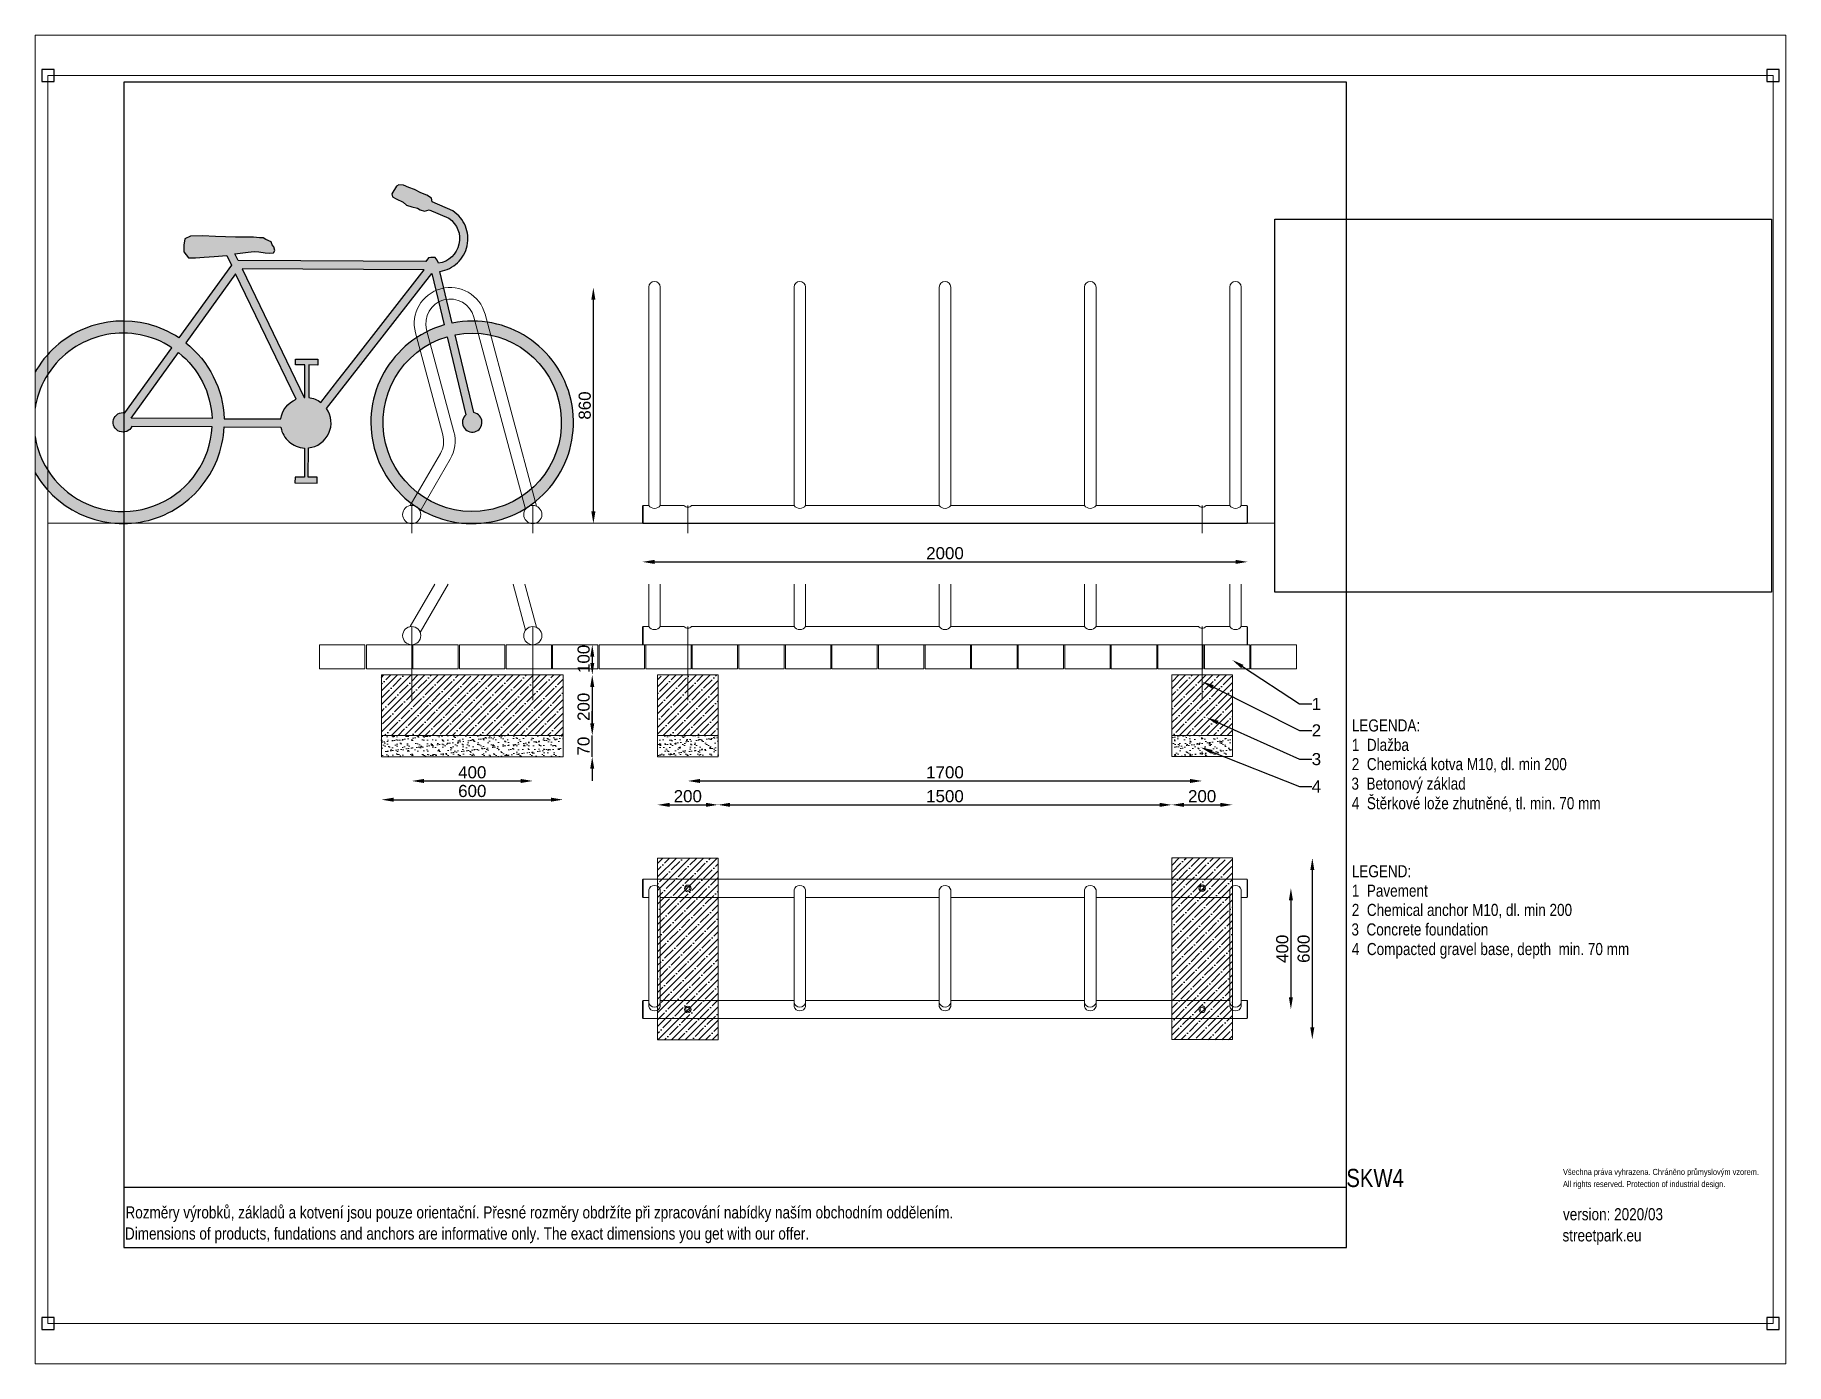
# Paper-space layout 'Rozvržení1' of a CAD drawing. Header units: millimetres. Extents: x 26 to 231, y 20 to 176.
# The model-space entities are those that its viewports show. They can reach past a viewport. Long polylines and large blocks are cut down to what shows.
import ezdxf
from ezdxf import colors
from ezdxf.entities.mleader import LeaderData, LeaderLine
from ezdxf.math import Vec2, Vec3

# ---------------------------------------------------------------- set-up
doc = ezdxf.new("R2010")
doc.units = ezdxf.units.MM
doc.linetypes.add('ACAD_ISO10W100', pattern=[18.5, 12, -3, 0.5, -3])
doc.linetypes.add('INCONTINUOUS', pattern=[200000.001, 200000, -0.001])
for name, color, linetype in [('KOTY', 3, 'INCONTINUOUS'), ('OBRYSOVA', 7, 'Continuous'), ('OSY', 1, 'ACAD_ISO10W100'), ('POSTAVY ATD', 8, 'Continuous'), ('SRAFY', 30, 'Continuous')]:
    doc.layers.add(name, color=color, linetype=linetype)
doc.layers.add('Nekreslit', color=6, linetype='Continuous', plot=False)
doc.styles.add('SEACAD_Arial', font='arial.ttf', dxfattribs={"width": 0.8})
doc.styles.get("Standard").update_dxf_attribs({"font": 'arial.ttf'})
doc.dimstyles.new('PROFI_CSN', dxfattribs={"dimscale": 0, "dimtxt": 3.5, "dimasz": 3, "dimexe": 1, "dimexo": 0, "dimgap": 1.5, "dimtad": 1, "dimlfac": -1, "dimdsep": 46, "dimtxsty": 'Standard', "dimcen": 0, "dimdle": 1, "dimclrd": 256, "dimclre": 256, "dimclrt": 256, "dimadec": 0, "dimazin": 0, "dimtfac": 0.6, "dimtmove": 0, "dimatfit": 1, "dimfxl": 1, "dimtolj": 1, "dimarcsym": 0})
picture_1 = doc.add_image_def('image1.jpg', size_in_pixel=(800, 600))
pattern_1 = [(37.50000000000001, (0, 0), (-0.8000156479920228, 24.47066186646712), [0, -19.304, 0, -21.59, 0, -20.6375]), (7.499999999999999, (0, 0), (22.47616415690013, 35.84125502841771), [0, -10.414, 0, -17.399, 0, -6.6675]), (327.5, (-15.621, 0), (39.5496185120729, 0.0718592339272881), [0, -6.35, 0, -22.86, 0, -29.845]), (317.5, (-15.621, 0), (38.17782262361486, 11.14646616286081), [0, -3.175, 0, -14.986, 0, -17.145])]
pattern_2 = [(45, (0, 0), (-22.45064030267288, 22.45064030267288), []), (45, (22.45065, 0), (-22.45064030267288, 22.45064030267288), [39.6875, -7.9375, 0, -7.9375])]

psp = doc.layouts.new('Rozvržení1')

msp = doc.modelspace()

# ---------------------------------------------------------------- texts
at = {"style": 'SEACAD_Arial', "width": 0.8}
for s, height, p in [('LEGENDA:', 40, (4308.620062416252, 1956.177952311684)), ('1  Dlažba', 40, (4308.620062416252, 1891.921472093403)), ('2  Chemická kotva M10, dl. min 200', 40, (4308.620062416252, 1828.373355836107)), ('3  Betonový základ', 40, (4307.435508482908, 1763.863591275012)), ('4  Štěrkové lože zhutněné, tl. min. 70 mm', 40, (4308.620062416252, 1699.15203143856)), ('LEGEND:', 40, (4308.620062416252, 1474.459940522921)), ('1  Pavement', 40, (4308.620062416252, 1410.20346030464)), ('2  Chemical anchor M10, dl. min 200', 40, (4308.620062416252, 1346.655344047344)), ('3  Concrete foundation', 40, (4307.435508482908, 1282.14557948625)), ('4  Compacted gravel base, depth  min. 70 mm', 40, (4308.620062416252, 1217.434019649797)), ('SKW4', 60, (4290.523373737378, 451.0995227945496)), ('All rights reserved. Protection of industrial design.', 20, (5006.539736065977, 451.0995227945496)), ('Všechna práva vyhrazena. Chráněno průmyslovým vzorem.', 20, (5006.539736065977, 491.0995227945496)), ('Rozměry výrobků, základů a kotvení jsou pouze orientační. Přesné rozměry obdržíte při zpracování nabídky naším obchodním oddělením.', 39.99820820429695, (256.0585751966064, 347.4436869134297)), ('version: 2020/03', 39.99993797590681, (5006.539736065977, 341.2950435743369)), ('Dimensions of products, fundations and anchors are informative only. The exact dimensions you get with our offer.', 39.99820820429695, (254.4430343291388, 277.559876542553)), ('streetpark.eu', 39.99993797590681, (5004.924125332465, 271.408210992302))]:
    msp.add_text(s, height=height, dxfattribs=at).set_placement(p)

# ---------------------------------------------------------------- blocks, each defined once
blk = doc.blocks.new('*D1')
at = {"layer": 'DEFPOINTS', "color": 0, "transparency": 16777216}
for p in [(1702.048452191434, 1942.897273678323), (1798.541170744312, 1942.897273678323), (1702.048452191434, 1872.897273678322)]:
    blk.add_point(p, dxfattribs=at)
at = {"layer": 'KOTY', "color": 7, "lineweight": -2, "transparency": 16777216}
for p, q in [((1798.541170744312, 1982.897273678323), (1798.541170744312, 2022.897273678323)), ((1798.541170744312, 1872.897273678322), (1798.541170744312, 1942.897273678323)), ((1798.541170744312, 1832.897273678322), (1798.541170744312, 1792.897273678322))]:
    blk.add_line(p, q, dxfattribs=at)
at = {"layer": 'KOTY', "color": 7, "transparency": 16777216}
for points in [[(1791.874504077646, 1982.897273678323), (1805.207837410979, 1982.897273678323), (1798.541170744312, 1942.897273678323)], [(1791.874504077646, 1832.897273678322), (1805.207837410979, 1832.897273678322), (1798.541170744312, 1872.897273678322)]]:
    blk.add_solid(points, dxfattribs=at)
at = {"layer": 'KOTY', "color": 7, "lineweight": 13, "transparency": 16777216, "insert": (1770.118251235445, 1907.897273678322), "char_height": 40, "attachment_point": 5, "rotation": 90}
blk.add_mtext('\\A1;70', dxfattribs=at)
blk = doc.blocks.new('*D6')
at = {"layer": 'DEFPOINTS', "color": 0, "transparency": 16777216}
for p in [(3714.011490575926, 1943.325613017238), (3914.011490575926, 1943.325613017238), (3914.011490575926, 1713.764740314834)]:
    blk.add_point(p, dxfattribs=at)
at = {"layer": 'KOTY', "color": 7, "lineweight": -2, "transparency": 16777216}
blk.add_line((3754.011490575926, 1713.764740314834), (3874.011490575926, 1713.764740314834), dxfattribs=at)
at = {"layer": 'KOTY', "color": 7, "transparency": 16777216}
for points in [[(3754.011490575926, 1720.431406981501), (3754.011490575926, 1707.098073648167), (3714.011490575926, 1713.764740314834)], [(3874.011490575926, 1720.431406981501), (3874.011490575926, 1707.098073648167), (3914.011490575926, 1713.764740314834)]]:
    blk.add_solid(points, dxfattribs=at)
at = {"layer": 'KOTY', "color": 7, "lineweight": 15, "transparency": 16777216, "insert": (3814.011490575926, 1742.187659823702), "char_height": 40, "attachment_point": 5}
blk.add_mtext('\\A1;200', dxfattribs=at)
blk = doc.blocks.new('*D7')
at = {"layer": 'DEFPOINTS', "color": 0, "transparency": 16777216}
for p in [(2214.312911253779, 1942.897273678322), (3714.011490575926, 1943.325613017238), (3714.011490575926, 1713.764740314834)]:
    blk.add_point(p, dxfattribs=at)
at = {"layer": 'KOTY', "color": 7, "lineweight": -2, "transparency": 16777216}
blk.add_line((2254.312911253779, 1713.764740314834), (3674.011490575926, 1713.764740314834), dxfattribs=at)
at = {"layer": 'KOTY', "color": 7, "transparency": 16777216}
for points in [[(2254.312911253779, 1720.431406981501), (2254.312911253779, 1707.098073648167), (2214.312911253779, 1713.764740314834)], [(3674.011490575926, 1720.431406981501), (3674.011490575926, 1707.098073648167), (3714.011490575926, 1713.764740314834)]]:
    blk.add_solid(points, dxfattribs=at)
at = {"layer": 'KOTY', "color": 7, "lineweight": 15, "transparency": 16777216, "insert": (2964.162200914852, 1742.187659823702), "char_height": 40, "attachment_point": 5}
blk.add_mtext('\\A1;1500', dxfattribs=at)
blk = doc.blocks.new('A$C6D9C0908')
h = blk.add_hatch(color=9)
edge = h.paths.add_edge_path(flags=16)
edge.add_line((0.5797662458778632, 0.4368549236789931), (0.5792093126426607, 0.5492206691803858))
edge.add_line((0.5792093126426607, 0.5492206691803858), (0.6116596023101692, 0.5493815069182801))
edge.add_line((0.6116596023101692, 0.5493815069182801), (0.611559236776543, 0.5696310544656171))
edge.add_line((0.611559236776543, 0.5696310544656171), (0.5346265274935149, 0.5692497428033221))
edge.add_line((0.5346265274935149, 0.5692497428033221), (0.5347268930923974, 0.5490001950872738))
edge.add_line((0.5347268930923974, 0.5490001950872738), (0.5657187426423889, 0.5491538040400883))
edge.add_line((0.5657187426423889, 0.5491538040400883), (0.5662779087064109, 0.436337570361502))
edge.add_arc((0.5763719036009329, 0.3492602133783281), 0.08766045192734141, 96.61220704954839, 126.5772164029062)
edge.add_line((0.5241345504121, 0.4196563337538919), (0.4650768243111543, 0.4954139222024878))
edge.add_line((0.4650768243111543, 0.4954139222024878), (0.4180492896809938, 0.555739519609233))
edge.add_line((0.4180492896809938, 0.555739519609233), (0.1663967458400748, 0.8785523174312857))
edge.add_line((0.1663967458400748, 0.8785523174312857), (0.7965536467736456, 0.8816756476267074))
edge.add_line((0.7965536467736456, 0.8816756476267074), (0.5821944918749296, 0.4367270773780092))
edge.add_arc((0.5763719036001358, 0.3492602133756972), 0.08766045193025594, 86.19149202146149, 87.78086794365262)
edge = h.paths.add_edge_path(flags=16)
edge.add_arc((3.019355598876672e-12, 0.3506535715733764), 0.3087221941469303, 78.9563822231638, 253.9172492721676)
edge.add_arc((1.843150632119261e-12, 0.3506535715739269), 0.3087221941471334, 253.9172492724057, 259.2222716585527)
edge.add_arc((3.001283249703945e-12, 0.3506535715733931), 0.3087221941468255, 259.2222716583231, 433.6513597298935)
edge.add_line((0.08689956096111473, 0.6468931021295248), (0.02172428525057057, 0.3767313721850769))
edge.add_arc((2.053343606256419e-12, 0.3506535715728085), 0.03394107031801102, -259.99389754581955, 50.20378588387018, ccw=False)
edge.add_line((-0.005897365046166669, 0.3840783728410315), (0.05913765873208376, 0.6536587373361726))
edge = h.paths.add_edge_path(flags=16)
edge.add_line((0.6099381549385043, 0.4302396033690457), (0.8193632406344022, 0.8649464492445986))
edge.add_line((0.8193632406344022, 0.8649464492445986), (0.9922499285862614, 0.6260927665657618))
edge.add_arc((1.209254944930032, 0.3506535715726273), 0.350653571572893, 128.2328391200746, 177.9488520998572)
edge.add_line((0.8588260461981463, 0.3632040373163363), (0.6630670109441326, 0.3622337709050498))
edge.add_arc((0.5763719036011192, 0.3492602133783095), 0.08766045192740136, 8.510916230346785, 67.4858155561655)
edge = h.paths.add_edge_path()
edge.add_line((0.1388699601772032, 1.113680368347786), (0.1413542500233689, 1.127186899948128))
edge.add_line((0.1413542500233689, 1.127186899948128), (0.157530568273728, 1.13711845034959))
edge.add_line((0.157530568273728, 1.13711845034959), (0.1773611243432924, 1.145426216804026))
edge.add_line((0.1773611243432924, 1.145426216804026), (0.1997312917770842, 1.156300630563464))
edge.add_line((0.1997312917770842, 1.156300630563464), (0.219384967885162, 1.163512923428925))
edge.add_line((0.219384967885162, 1.163512923428925), (0.2383039990525049, 1.171816172132594))
edge.add_line((0.2383039990525049, 1.171816172132594), (0.2536130979641484, 1.172804214949792))
edge.add_line((0.2536130979641484, 1.172804214949792), (0.2625686477086902, 1.168287781488516))
edge.add_line((0.2625686477086902, 1.168287781488516), (0.278016088827826, 1.141364285180998))
edge.add_line((0.278016088827826, 1.141364285180998), (0.2762418646968854, 1.131504118330895))
edge.add_line((0.2762418646968854, 1.131504118330895), (0.2636989877348697, 1.124144636765323))
edge.add_line((0.2636989877348697, 1.124144636765323), (0.2395057701243104, 1.113261187181706))
edge.add_line((0.2395057701243104, 1.113261187181706), (0.2278915980842839, 1.102440084649743))
edge.add_line((0.2278915980842839, 1.102440084649743), (0.2089590035961919, 1.096873261718656))
edge.add_line((0.2089590035961919, 1.096873261718656), (0.189291764589484, 1.092397393935244))
edge.add_line((0.189291764589484, 1.092397393935244), (0.1802081617511249, 1.085967222182717))
edge.add_line((0.1802081617511249, 1.085967222182717), (0.1650985470751039, 1.081513944505105))
edge.add_line((0.1650985470751039, 1.081513944505105), (0.1486696368359617, 1.086780866536628))
edge.add_line((0.1486696368359617, 1.086780866536628), (0.08072185482785699, 1.057156287831958))
edge.add_arc((0.1297099201789188, 0.9862647056898076), 0.08617103321567632, 124.6455572951802, 261.1346764512145)
edge.add_line((0.1164298931419125, 0.9011231303734348), (0.1209281292426567, 0.9125216585175622))
edge.add_line((0.1209281292426567, 0.9125216585175622), (0.1277239189175816, 0.9208631938258804))
edge.add_line((0.1277239189175816, 0.9208631938258804), (0.1431070930874512, 0.92093943931377))
edge.add_line((0.1431070930874512, 0.92093943931377), (0.1514163895568572, 0.9195145323949419))
edge.add_line((0.1514163895568572, 0.9195145323949419), (0.1607381110629831, 0.9070989566675962))
edge.add_line((0.1607381110629831, 0.9070989566675962), (0.8103527847465557, 0.9103187274479296))
edge.add_line((0.8103527847465557, 0.9103187274479296), (0.8214598614539455, 0.9333738572524908))
edge.add_line((0.8214598614539455, 0.9333738572524908), (0.8040816482554192, 0.9367279879108992))
edge.add_line((0.8040816482554192, 0.9367279879108992), (0.7758062896895126, 0.9402364998518351))
edge.add_line((0.7758062896895126, 0.9402364998518351), (0.7550117651703658, 0.9425050602465035))
edge.add_line((0.7550117651703658, 0.9425050602465035), (0.7389743507757203, 0.941330974827224))
edge.add_line((0.7389743507757203, 0.941330974827224), (0.7169335295704968, 0.9375730740507606))
edge.add_line((0.7169335295704968, 0.9375730740507606), (0.7010793240270914, 0.9362174639647947))
edge.add_line((0.7010793240270914, 0.9362174639647947), (0.6875824251292215, 0.9374275973414115))
edge.add_line((0.6875824251292215, 0.9374275973414115), (0.6834262020078086, 0.9456435694771699))
edge.add_line((0.6834262020078086, 0.9456435694771699), (0.6874793469022507, 0.9582244302152958))
edge.add_line((0.6874793469022507, 0.9582244302152958), (0.6923654141502311, 0.9655459612140476))
edge.add_line((0.6923654141502311, 0.9655459612140476), (0.6963692841279681, 0.9750925374141843))
edge.add_line((0.6963692841279681, 0.9750925374141843), (0.7143329951886699, 0.9840805589590218))
edge.add_line((0.7143329951886699, 0.9840805589590218), (0.724153051870303, 0.9890549180556718))
edge.add_line((0.724153051870303, 0.9890549180556718), (0.7363674870476871, 0.9891154578072019))
edge.add_line((0.7363674870476871, 0.9891154578072019), (0.7571385023195489, 0.9915900349390085))
edge.add_line((0.7571385023195489, 0.9915900349390085), (0.8196691166806431, 0.991899963679316))
edge.add_line((0.8196691166806431, 0.991899963679316), (0.8894856018843029, 0.9935230343262447))
edge.add_line((0.8894856018843029, 0.9935230343262447), (0.9335907531237808, 0.9962956982299147))
edge.add_line((0.9335907531237808, 0.9962956982299147), (0.975344926853495, 0.995225620261408))
edge.add_line((0.975344926853495, 0.995225620261408), (0.9950826931568599, 0.9854720755733979))
edge.add_line((0.9950826931568599, 0.9854720755733979), (0.9988382002662775, 0.963416316061739))
edge.add_line((0.9988382002662775, 0.963416316061739), (0.9989476080739905, 0.9413424846711678))
edge.add_line((0.9989476080739905, 0.9413424846711678), (0.9830078461936864, 0.9204661365092761))
edge.add_line((0.9830078461936864, 0.9204661365092761), (0.958578976387912, 0.9203450567913478))
edge.add_line((0.958578976387912, 0.9203450567913478), (0.9279399820296703, 0.9225648233873471))
edge.add_line((0.9279399820296703, 0.9225648233873471), (0.8936539839454554, 0.9249489469661967))
edge.add_line((0.8936539839454554, 0.9249489469661967), (0.8498606975522307, 0.9282504864647763))
edge.add_line((0.8498606975522307, 0.9282504864647763), (0.8334591269325529, 0.8942054965054922))
edge.add_line((0.8334591269325529, 0.8942054965054922), (1.015396998872802, 0.6428470417381504))
edge.add_arc((1.209254944930166, 0.3506535715728019), 0.3506535715729246, -177.38089146097218, 123.5625826834565, ccw=False)
edge.add_line((0.8589676712101664, 0.3346300536488798), (0.6626325112233644, 0.333656931519954))
edge.add_arc((0.5763719036009832, 0.3492602133784565), 0.08766045192752706, 272.78709276241455, 349.7468979583306, ccw=False)
edge.add_line((0.5806343723627378, 0.2617034535469429), (0.5811343412071892, 0.1608306946573066))
edge.add_line((0.5811343412071892, 0.1608306946573066), (0.6135846309130102, 0.1609915324570466))
edge.add_line((0.6135846309130102, 0.1609915324570466), (0.6136849967193712, 0.1407419845259028))
edge.add_line((0.6136849967193712, 0.1407419845259028), (0.5367522870947141, 0.1403606728636078))
edge.add_line((0.5367522870947141, 0.1403606728636078), (0.5366519216568122, 0.160610220564422))
edge.add_line((0.5366519216568122, 0.160610220564422), (0.5676437715676457, 0.1607638295481593))
edge.add_line((0.5676437715676457, 0.1607638295481593), (0.5671415690773074, 0.2620870767093493))
edge.add_arc((0.576371903601003, 0.3492602133783372), 0.08766045192747622, 145.5288500972964, 263.9557533382671, ccw=False)
edge.add_line((0.5041036376779857, 0.3988752571917757), (0.1398036836857273, 0.8661889814404731))
edge.add_line((0.1398036836857273, 0.8661889814404731), (0.09674344259917689, 0.6876975354280148))
edge.add_arc((-5.043188089359774e-14, 0.3506535715730791), 0.3506535715731371, -281.3450701042335, 73.9846637575842, ccw=False)
edge.add_line((0.06897967865018018, 0.6944554493898067), (0.1120262329873185, 0.8728901640761251))
edge.add_arc((0.1297099201788713, 0.9862647056897441), 0.114745368005802, 123.16244037180459, 261.1346764109203, ccw=False)
edge.add_line((0.0669425315704757, 1.082320701890239), (0.1388699601772032, 1.113680368347786))
edge = h.paths.add_edge_path(flags=16)
edge.add_arc((1.209254944930332, 0.3506535715728005), 0.3087221941477938, 128.5502149240067, 177.6314762868338)
edge.add_line((0.9007964969872546, 0.3634120609808633), (1.181376457656597, 0.3648027365786675))
edge.add_line((1.181376457656597, 0.3648027365786675), (1.016859184751297, 0.5920935529854887))
edge = h.paths.add_edge_path(flags=16)
edge.add_arc((1.209254944929982, 0.3506535715728456), 0.3087221941474646, -51.44978507363379, 123.2452068527513, ccw=False)
edge.add_arc((1.209254944929975, 0.3506535715728339), 0.3087221941474596, 182.9364843753495, 308.5502149263685, ccw=False)
edge.add_line((0.9009381220053001, 0.3348380772442852), (1.178538587796197, 0.3362139850567019))
edge.add_arc((1.209254944929977, 0.3506535715729015), 0.03394107031796046, 205.17795300596, 461.0037385210765)
edge.add_line((1.202776509465593, 0.3839706261885567), (1.040006255034768, 0.6088478281471907))
at = {"color": 9}
for points in [[(0.1388699601772032, 1.113680368347786), (0.1413542500233689, 1.127186899948128), (0.157530568273728, 1.13711845034959), (0.1773611243432924, 1.145426216804026), (0.1997312917770842, 1.156300630563464), (0.219384967885162, 1.163512923428925), (0.2383039990525049, 1.171816172132594), (0.2536130979641484, 1.172804214949792), (0.2625686477086902, 1.168287781488516), (0.278016088827826, 1.141364285180998), (0.2762418646968854, 1.131504118330895), (0.2636989877348697, 1.124144636765323), (0.2395057701243104, 1.113261187181706), (0.2278915980842839, 1.102440084649743), (0.2089590035961919, 1.096873261718656), (0.189291764589484, 1.092397393935244), (0.1802081617511249, 1.085967222182717), (0.1650985470751039, 1.081513944505105), (0.1486696368359617, 1.086780866536628), (0.08072185482785699, 1.057156287831958, 0.6776181553820131), (0.1164298931419125, 0.9011231303734348), (0.1209281292426567, 0.9125216585175622), (0.1277239189175816, 0.9208631938258804), (0.1431070930874512, 0.92093943931377), (0.1514163895568572, 0.9195145323949419), (0.1607381110629831, 0.9070989566675962), (0.8103527847465557, 0.9103187274479296), (0.8214598614539455, 0.9333738572524908), (0.8040816482554192, 0.9367279879108992), (0.7758062896895126, 0.9402364998518351), (0.7550117651703658, 0.9425050602465035), (0.7389743507757203, 0.941330974827224), (0.7169335295704968, 0.9375730740507606), (0.7010793240270914, 0.9362174639647947), (0.6875824251292215, 0.9374275973414115), (0.6834262020078086, 0.9456435694771699), (0.6874793469022507, 0.9582244302152958), (0.6923654141502311, 0.9655459612140476), (0.6963692841279681, 0.9750925374141843), (0.7143329951886699, 0.9840805589590218), (0.724153051870303, 0.9890549180556718), (0.7363674870476871, 0.9891154578072019), (0.7571385023195489, 0.9915900349390085), (0.8196691166806431, 0.991899963679316), (0.8894856018843029, 0.9935230343262447), (0.9335907531237808, 0.9962956982299147), (0.975344926853495, 0.995225620261408), (0.9950826931568599, 0.9854720755733979), (0.9988382002662775, 0.963416316061739), (0.9989476080739905, 0.9413424846711678), (0.9830078461936864, 0.9204661365092761), (0.958578976387912, 0.9203450567913478), (0.9279399820296703, 0.9225648233873471), (0.8936539839454554, 0.9249489469661967), (0.8498606975522307, 0.9282504864647763), (0.8334591269325529, 0.8942054965054922), (1.015396998872802, 0.6428470417381504, -3.794464740971675), (0.8589676712101664, 0.3346300536488798), (0.6626325112233644, 0.333656931519954, -0.3490188743317039), (0.5806343723627378, 0.2617034535469429), (0.5811343412071892, 0.1608306946573066), (0.6135846309130102, 0.1609915324570466), (0.6136849967193712, 0.1407419845259028), (0.5367522870947141, 0.1403606728636078), (0.5366519216568122, 0.160610220564422), (0.5676437715676457, 0.1607638295481593), (0.5671415690773074, 0.2620870767093493, -0.5682343454790882), (0.5041036376779857, 0.3988752571917757), (0.1398036836857273, 0.8661889814404731), (0.09674344259917689, 0.6876975354280148, -49.06602472306487), (0.06897967865018018, 0.6944554493898067), (0.1120262329873185, 0.8728901640761251, -0.687102607738905), (0.0669425315704757, 1.082320701890239)], [(0.5797662458778632, 0.4368549236789931), (0.5792093126426607, 0.5492206691803858), (0.6116596023101692, 0.5493815069182801), (0.611559236776543, 0.5696310544656171), (0.5346265274935149, 0.5692497428033221), (0.5347268930923974, 0.5490001950872738), (0.5657187426423889, 0.5491538040400883), (0.5662779087064109, 0.436337570361502, 0.1314971789805197), (0.5241345504121, 0.4196563337538919), (0.4650768243111543, 0.4954139222024878), (0.4180492896809938, 0.555739519609233), (0.1663967458400748, 0.8785523174312857), (0.7965536467736456, 0.8816756476267074), (0.5821944918749296, 0.4367270773780092, 0.00693507190160578)], [(0.6099381549385043, 0.4302396033690457), (0.8193632406344022, 0.8649464492445986), (0.9922499285862614, 0.6260927665657618, 0.2203949906049691), (0.8588260461981463, 0.3632040373163363), (0.6630670109441326, 0.3622337709050498, 0.2631609178845066)], [(0.05913765873208376, 0.6536587373361726, 0.9569645697085161), (-0.08552388680050171, 0.05401396203865261, 0.02315166197885113), (-0.057730887254138, 0.04737723254356752, 0.9525291782565551), (0.08689956096111473, 0.6468931021295248), (0.02172428525057057, 0.3767313721850769, -4.529192985199039), (-0.005897365046166669, 0.3840783728410315)], [(1.040006255034768, 0.6088478281471907, -0.9547445373557579), (1.401650705118755, 0.1092135901683378, -0.6104848430680058), (0.9009381220053001, 0.3348380772442852), (1.178538587796197, 0.3362139850567019, 2.046354347596624), (1.202776509465593, 0.3839706261885567)], [(1.016859184751297, 0.5920935529854887, 0.2174925967270088), (0.9007964969872546, 0.3634120609808633), (1.181376457656597, 0.3648027365786675)]]:
    blk.add_lwpolyline(points, format="xyb", close=True, dxfattribs=at)
blk = doc.blocks.new('*D8')
at = {"layer": 'DEFPOINTS', "color": 0, "transparency": 16777216}
for p in [(1329.444893726374, 3422.876602795435), (1802.323013070369, 3422.876602795435), (1603.161926792877, 2642.897273678324)]:
    blk.add_point(p, dxfattribs=at)
at = {"layer": 'KOTY', "color": 7, "lineweight": -2, "transparency": 16777216}
blk.add_line((1802.323013070369, 2682.897273678324), (1802.323013070369, 3382.876602795435), dxfattribs=at)
at = {"layer": 'KOTY', "color": 7, "transparency": 16777216}
for points in [[(1795.656346403702, 3382.876602795435), (1808.989679737035, 3382.876602795435), (1802.323013070369, 3422.876602795435)], [(1795.656346403702, 2682.897273678324), (1808.989679737035, 2682.897273678324), (1802.323013070369, 2642.897273678324)]]:
    blk.add_solid(points, dxfattribs=at)
at = {"layer": 'KOTY', "color": 7, "lineweight": 15, "transparency": 16777216, "insert": (1773.900093561502, 3032.886938236878), "char_height": 40, "attachment_point": 5, "rotation": 90}
blk.add_mtext('\\A1;860', dxfattribs=at)
blk = doc.blocks.new('*D9')
at = {"layer": 'DEFPOINTS', "color": 0, "transparency": 16777216}
for p in [(2014.312911253779, 1942.897273678322), (2214.312911253779, 1942.897273678322), (2214.312911253779, 1713.764740314834)]:
    blk.add_point(p, dxfattribs=at)
at = {"layer": 'KOTY', "color": 7, "lineweight": -2, "transparency": 16777216}
blk.add_line((2054.312911253779, 1713.764740314834), (2174.312911253779, 1713.764740314834), dxfattribs=at)
at = {"layer": 'KOTY', "color": 7, "transparency": 16777216}
for points in [[(2054.312911253779, 1720.431406981501), (2054.312911253779, 1707.098073648167), (2014.312911253779, 1713.764740314834)], [(2174.312911253779, 1720.431406981501), (2174.312911253779, 1707.098073648167), (2214.312911253779, 1713.764740314834)]]:
    blk.add_solid(points, dxfattribs=at)
at = {"layer": 'KOTY', "color": 7, "lineweight": 15, "transparency": 16777216, "insert": (2114.312911253779, 1742.187659823702), "char_height": 40, "attachment_point": 5}
blk.add_mtext('\\A1;200', dxfattribs=at)
blk = doc.blocks.new('*D10')
at = {"layer": 'DEFPOINTS', "color": 0, "transparency": 16777216}
for p in [(1702.138706072329, 2142.897273678323), (1692.138706072329, 1942.876602795434), (1798.59032296011, 1942.876602795434)]:
    blk.add_point(p, dxfattribs=at)
at = {"layer": 'KOTY', "color": 7, "lineweight": -2, "transparency": 16777216}
blk.add_line((1798.59032296011, 2102.897273678323), (1798.59032296011, 1982.876602795434), dxfattribs=at)
at = {"layer": 'KOTY', "color": 7, "transparency": 16777216}
for points in [[(1791.923656293443, 2102.897273678323), (1805.256989626776, 2102.897273678323), (1798.59032296011, 2142.897273678323)], [(1791.923656293443, 1982.876602795434), (1805.256989626776, 1982.876602795434), (1798.59032296011, 1942.876602795434)]]:
    blk.add_solid(points, dxfattribs=at)
at = {"layer": 'KOTY', "color": 7, "lineweight": 15, "transparency": 16777216, "insert": (1770.167403451242, 2037.453255918095), "char_height": 40, "attachment_point": 5, "rotation": 90}
blk.add_mtext('\\A1;200', dxfattribs=at)
blk = doc.blocks.new('*D11')
at = {"layer": 'DEFPOINTS', "color": 0, "transparency": 16777216}
for p in [(1102.048452191433, 1942.897273678322), (1702.138706072328, 1942.897273678322), (1702.138706072328, 1730.840457675307)]:
    blk.add_point(p, dxfattribs=at)
at = {"layer": 'KOTY', "color": 7, "lineweight": -2, "transparency": 16777216}
blk.add_line((1142.048452191433, 1730.840457675307), (1662.138706072328, 1730.840457675307), dxfattribs=at)
at = {"layer": 'KOTY', "color": 7, "transparency": 16777216}
for points in [[(1142.048452191433, 1737.507124341973), (1142.048452191433, 1724.17379100864), (1102.048452191433, 1730.840457675307)], [(1662.138706072328, 1737.507124341973), (1662.138706072328, 1724.17379100864), (1702.138706072328, 1730.840457675307)]]:
    blk.add_solid(points, dxfattribs=at)
at = {"layer": 'KOTY', "color": 7, "lineweight": 15, "transparency": 16777216, "insert": (1402.093579131881, 1759.263377184174), "char_height": 40, "attachment_point": 5}
blk.add_mtext('\\A1;600', dxfattribs=at)
blk = doc.blocks.new('*D12')
at = {"layer": 'DEFPOINTS', "color": 0, "transparency": 16777216}
for p in [(1202.048452191433, 2059.590492278327), (1602.04845219144, 2059.590492278327), (1602.04845219144, 1792.590629007974)]:
    blk.add_point(p, dxfattribs=at)
at = {"layer": 'KOTY', "color": 7, "lineweight": -2, "transparency": 16777216}
blk.add_line((1242.048452191433, 1792.590629007974), (1562.04845219144, 1792.590629007974), dxfattribs=at)
at = {"layer": 'KOTY', "color": 7, "transparency": 16777216}
for points in [[(1242.048452191433, 1799.257295674641), (1242.048452191433, 1785.923962341307), (1202.048452191433, 1792.590629007974)], [(1562.04845219144, 1799.257295674641), (1562.04845219144, 1785.923962341307), (1602.04845219144, 1792.590629007974)]]:
    blk.add_solid(points, dxfattribs=at)
at = {"layer": 'KOTY', "color": 7, "lineweight": 15, "transparency": 16777216, "insert": (1402.048452191437, 1821.013548516842), "char_height": 40, "attachment_point": 5}
blk.add_mtext('\\A1;400', dxfattribs=at)
blk = doc.blocks.new('*D13')
at = {"layer": 'DEFPOINTS', "color": 0, "transparency": 16777216}
for p in [(2114.312911253779, 2059.611163161218), (3814.312911253808, 2059.611163161238), (3814.312911253808, 1792.590629007974)]:
    blk.add_point(p, dxfattribs=at)
at = {"layer": 'KOTY', "color": 7, "lineweight": -2, "transparency": 16777216}
blk.add_line((2154.312911253779, 1792.590629007974), (3774.312911253808, 1792.590629007974), dxfattribs=at)
at = {"layer": 'KOTY', "color": 7, "transparency": 16777216}
for points in [[(2154.312911253779, 1799.257295674641), (2154.312911253779, 1785.923962341307), (2114.312911253779, 1792.590629007974)], [(3774.312911253808, 1799.257295674641), (3774.312911253808, 1785.923962341307), (3814.312911253808, 1792.590629007974)]]:
    blk.add_solid(points, dxfattribs=at)
at = {"layer": 'KOTY', "color": 7, "lineweight": 15, "transparency": 16777216, "insert": (2964.312911253794, 1821.013548516842), "char_height": 40, "attachment_point": 5}
blk.add_mtext('\\A1;1700', dxfattribs=at)
blk = doc.blocks.new('*D14')
at = {"layer": 'DEFPOINTS', "color": 0, "transparency": 16777216}
for p in [(1964.312911253779, 2644.897273678325), (3964.312911253779, 2644.897273678325), (3964.312911253779, 2516.423459442849)]:
    blk.add_point(p, dxfattribs=at)
at = {"layer": 'KOTY', "color": 7, "lineweight": -2, "transparency": 16777216}
blk.add_line((2004.312911253779, 2516.423459442849), (3924.312911253779, 2516.423459442849), dxfattribs=at)
at = {"layer": 'KOTY', "color": 7, "transparency": 16777216}
for points in [[(2004.312911253779, 2523.090126109515), (2004.312911253779, 2509.756792776182), (1964.312911253779, 2516.423459442849)], [(3924.312911253779, 2523.090126109515), (3924.312911253779, 2509.756792776182), (3964.312911253779, 2516.423459442849)]]:
    blk.add_solid(points, dxfattribs=at)
at = {"layer": 'KOTY', "color": 7, "lineweight": 15, "transparency": 16777216, "insert": (2964.312911253779, 2544.846378951717), "char_height": 40, "attachment_point": 5}
blk.add_mtext('\\A1;2000', dxfattribs=at)
blk = doc.blocks.new('*D15')
at = {"layer": 'DEFPOINTS', "color": 0, "transparency": 16777216}
for p in [(3914.011490575884, 1538.214707272597), (3914.011490575884, 938.214707272597), (4178.105914619944, 938.214707272597)]:
    blk.add_point(p, dxfattribs=at)
at = {"layer": 'KOTY', "color": 7, "lineweight": -2, "transparency": 16777216}
blk.add_line((4178.105914619944, 1498.214707272597), (4178.105914619944, 978.214707272597), dxfattribs=at)
at = {"layer": 'KOTY', "color": 7, "transparency": 16777216}
for points in [[(4171.439247953277, 1498.214707272597), (4184.772581286611, 1498.214707272597), (4178.105914619944, 1538.214707272597)], [(4171.439247953277, 978.214707272597), (4184.772581286611, 978.214707272597), (4178.105914619944, 938.214707272597)]]:
    blk.add_solid(points, dxfattribs=at)
at = {"layer": 'KOTY', "color": 7, "lineweight": 15, "transparency": 16777216, "insert": (4149.682995111076, 1238.214707272596), "char_height": 40, "attachment_point": 5, "rotation": 90}
blk.add_mtext('\\A1;600', dxfattribs=at)
blk = doc.blocks.new('*D16')
at = {"layer": 'DEFPOINTS', "color": 0, "transparency": 16777216}
for p in [(3814.011490575927, 1438.214707272546), (3814.011490575927, 1038.214707272564), (4107.394535102958, 1038.214707272564)]:
    blk.add_point(p, dxfattribs=at)
at = {"layer": 'KOTY', "color": 7, "lineweight": -2, "transparency": 16777216}
blk.add_line((4107.394535102958, 1398.214707272546), (4107.394535102958, 1078.214707272564), dxfattribs=at)
at = {"layer": 'KOTY', "color": 7, "transparency": 16777216}
for points in [[(4100.727868436291, 1398.214707272546), (4114.061201769625, 1398.214707272546), (4107.394535102958, 1438.214707272546)], [(4100.727868436291, 1078.214707272564), (4114.061201769625, 1078.214707272564), (4107.394535102958, 1038.214707272564)]]:
    blk.add_solid(points, dxfattribs=at)
at = {"layer": 'KOTY', "color": 7, "lineweight": 15, "transparency": 16777216, "insert": (4078.971615594089, 1238.214707272554), "char_height": 40, "attachment_point": 5, "rotation": 90}
blk.add_mtext('\\A1;400', dxfattribs=at)
blk = doc.blocks.new('*U17')
at = {"layer": 'POSTAVY ATD', "lineweight": 15}
blk.add_lwpolyline([(-75, -40), (75, -40), (75, 40), (-75, 40)], close=True, dxfattribs=at)
blk = doc.blocks.new('*U18')
at = {"color": 0, "linetype": 'ByBlock', "lineweight": -2, "transparency": 16777216}
for p in [(0, 0), (153.8621068368284, 0), (307.7242136736568, 0), (461.5863205104852, 0), (615.4484273473136, 0), (769.3105341841419, 0), (923.1726410209703, 0), (1077.034747857799, 0), (1230.896854694627, 0), (1384.758961531455, 0), (1538.621068368284, 0), (1692.483175205112, 0), (1846.345282041941, 0), (2000.207388878769, 0), (2154.069495715597, 0), (2307.931602552426, 0), (2461.793709389254, 0), (2615.655816226083, 0), (2769.517923062911, 0), (2923.380029899739, 0)]:
    blk.add_blockref('*U17', p, dxfattribs=at)
blk = doc.blocks.new('*D19')
at = {"layer": 'DEFPOINTS', "color": 0, "transparency": 16777216}
for p in [(1602.048452191434, 2242.876602795431), (1702.138755952504, 2142.89726125063), (1798.739028278098, 2142.89726125063)]:
    blk.add_point(p, dxfattribs=at)
at = {"layer": 'KOTY', "color": 7, "lineweight": -2, "transparency": 16777216}
blk.add_line((1798.739028278098, 2202.876602795431), (1798.739028278098, 2182.89726125063), dxfattribs=at)
at = {"layer": 'KOTY', "color": 7, "transparency": 16777216}
for points in [[(1792.072361611431, 2202.876602795431), (1805.405694944764, 2202.876602795431), (1798.739028278098, 2242.876602795431)], [(1792.072361611431, 2182.89726125063), (1805.405694944764, 2182.89726125063), (1798.739028278098, 2142.89726125063)]]:
    blk.add_solid(points, dxfattribs=at)
at = {"layer": 'KOTY', "color": 7, "lineweight": 15, "transparency": 16777216, "insert": (1770.31610876923, 2195.952980678645), "char_height": 40, "attachment_point": 5, "rotation": 90}
blk.add_mtext('\\A1;100', dxfattribs=at)

# ---------------------------------------------------------------- dimensions: what is measured, and where the dimension line sits
at = {"layer": 'KOTY', "lineweight": 15}
dim = msp.add_linear_dim(base=(1802.323013070369, 3422.876602795435), p1=(1603.161926792876, 2642.897273678323), p2=(1329.444893726373, 3422.876602795433), angle=90, text='860', dimstyle='PROFI_CSN', override={"dimscale": 1, "dimtxt": 40, "dimasz": 40, "dimgap": 8, "dimdec": 0, "dimlfac": 1, "dimrnd": 10, "dimse1": 1, "dimse2": 1, "dimclrd": 7, "dimclre": 3, "dimclrt": 7, "dimtdec": 0}, dxfattribs=at)
dim.commit()
dim.dimension.update_dxf_attribs({"geometry": '*D8', "text_midpoint": (1773.900093561502, 3032.886938236878)})
dim = msp.add_linear_dim(base=(3964.312911253779, 2516.423459442849), p1=(1964.312911253779, 2644.897273678325), p2=(3964.312911253779, 2644.897273678325), dimstyle='PROFI_CSN', override={"dimscale": 1, "dimtxt": 40, "dimasz": 40, "dimgap": 8, "dimdec": 0, "dimlfac": 1, "dimrnd": 1, "dimse1": 1, "dimse2": 1, "dimclrd": 7, "dimclre": 3, "dimclrt": 7, "dimtdec": 0}, dxfattribs=at)
dim.commit()
dim.dimension.update_dxf_attribs({"geometry": '*D14', "text_midpoint": (2964.312911253779, 2544.846378951717)})
for base, p1, p2, picture, middle in [((1798.739028278098, 2142.89726125063), (1602.048452191433, 2242.87660279543), (1702.138755952503, 2142.89726125063), '*D19', (1798.739028278098, 2195.952980678645)), ((1798.59032296011, 1942.876602795434), (1702.138706072328, 2142.897273678322), (1692.138706072328, 1942.876602795433), '*D10', (1798.59032296011, 2037.453255918095))]:
    dim = msp.add_linear_dim(base=base, p1=p1, p2=p2, angle=90, dimstyle='PROFI_CSN', override={"dimscale": 1, "dimtxt": 40, "dimasz": 40, "dimgap": 8, "dimdec": 0, "dimlfac": 1, "dimrnd": 10, "dimse1": 1, "dimse2": 1, "dimclrd": 7, "dimclre": 3, "dimclrt": 7, "dimtdec": 0}, dxfattribs=at)
    dim.commit()
    dim.dimension.update_dxf_attribs({"geometry": picture, "text_midpoint": middle, "dimtype": 160})
for base, p1, p2, override, picture, middle in [((1602.04845219144, 1792.590629007974), (1202.048452191433, 2059.590492278327), (1602.04845219144, 2059.590492278327), {"dimscale": 1, "dimtxt": 40, "dimasz": 40, "dimgap": 8, "dimdec": 0, "dimlfac": 1, "dimrnd": 10, "dimse1": 1, "dimse2": 1, "dimclrd": 7, "dimclre": 3, "dimclrt": 7, "dimtdec": 0}, '*D12', (1402.048452191437, 1792.590629007974)), ((3814.312911253808, 1792.590629007974), (2114.312911253779, 2059.611163161218), (3814.312911253808, 2059.611163161238), {"dimscale": 1, "dimtxt": 40, "dimasz": 40, "dimgap": 8, "dimdec": 0, "dimlfac": 1, "dimrnd": 1, "dimse1": 1, "dimse2": 1, "dimclrd": 7, "dimclre": 3, "dimclrt": 7, "dimtdec": 0}, '*D13', (2964.312911253794, 1792.590629007974)), ((1702.138706072328, 1730.840457675307), (1102.048452191433, 1942.897273678322), (1702.138706072328, 1942.897273678322), {"dimscale": 1, "dimtxt": 40, "dimasz": 40, "dimgap": 8, "dimdec": 0, "dimlfac": 1, "dimrnd": 10, "dimse1": 1, "dimse2": 1, "dimclrd": 7, "dimclre": 3, "dimclrt": 7, "dimtdec": 0}, '*D11', (1402.093579131881, 1730.840457675307)), ((2214.312911253779, 1713.764740314834), (2014.312911253779, 1942.897273678322), (2214.312911253779, 1942.897273678322), {"dimscale": 1, "dimtxt": 40, "dimasz": 40, "dimgap": 8, "dimdec": 0, "dimlfac": 1, "dimrnd": 1, "dimse1": 1, "dimse2": 1, "dimclrd": 7, "dimclre": 3, "dimclrt": 7, "dimtdec": 0}, '*D9', (2114.312911253779, 1713.764740314834)), ((3714.011490575926, 1713.764740314834), (2214.312911253779, 1942.897273678322), (3714.011490575926, 1943.325613017238), {"dimscale": 1, "dimtxt": 40, "dimasz": 40, "dimgap": 8, "dimdec": 0, "dimlfac": 1, "dimrnd": 1, "dimse1": 1, "dimse2": 1, "dimclrd": 7, "dimclre": 3, "dimclrt": 7, "dimtdec": 0}, '*D7', (2964.162200914852, 1713.764740314834)), ((3914.011490575926, 1713.764740314834), (3714.011490575926, 1943.325613017238), (3914.011490575926, 1943.325613017238), {"dimscale": 1, "dimtxt": 40, "dimasz": 40, "dimgap": 8, "dimdec": 0, "dimlfac": 1, "dimrnd": 1, "dimse1": 1, "dimse2": 1, "dimclrd": 7, "dimclre": 3, "dimclrt": 7, "dimtdec": 0}, '*D6', (3814.011490575926, 1713.764740314834))]:
    dim = msp.add_linear_dim(base=base, p1=p1, p2=p2, dimstyle='PROFI_CSN', override=override, dxfattribs=at)
    dim.commit()
    dim.dimension.update_dxf_attribs({"geometry": picture, "text_midpoint": middle, "dimtype": 160})
at = {"layer": 'KOTY', "lineweight": 13}
dim = msp.add_linear_dim(base=(1798.541170744312, 1942.897273678323), p1=(1702.048452191433, 1872.897273678321), p2=(1702.048452191433, 1942.897273678322), angle=90, dimstyle='PROFI_CSN', override={"dimscale": 1, "dimtxt": 40, "dimasz": 40, "dimgap": 8, "dimdec": 0, "dimlfac": 1, "dimrnd": 10, "dimse1": 1, "dimse2": 1, "dimclrd": 7, "dimclre": 3, "dimclrt": 7, "dimtdec": 0}, dxfattribs=at)
dim.commit()
dim.dimension.update_dxf_attribs({"geometry": '*D1', "text_midpoint": (1798.541170744313, 1907.897273678322), "dimtype": 160})
at = {"layer": 'KOTY', "lineweight": 15}
for base, p1, p2, picture, middle in [((4178.105914619944, 938.214707272597), (3914.011490575882, 1538.214707272597), (3914.011490575882, 938.2147072725966), '*D15', (4149.682995111076, 1238.214707272596)), ((4107.394535102958, 1038.214707272564), (3814.011490575926, 1438.214707272546), (3814.011490575926, 1038.214707272564), '*D16', (4078.971615594089, 1238.214707272554))]:
    dim = msp.add_linear_dim(base=base, p1=p1, p2=p2, angle=90, dimstyle='PROFI_CSN', override={"dimscale": 1, "dimtxt": 40, "dimasz": 40, "dimgap": 8, "dimdec": 0, "dimlfac": 1, "dimrnd": 10, "dimse1": 1, "dimse2": 1, "dimclrd": 7, "dimclre": 3, "dimclrt": 7, "dimtdec": 0}, dxfattribs=at)
    dim.commit()
    dim.dimension.update_dxf_attribs({"geometry": picture, "text_midpoint": middle})

# ---------------------------------------------------------------- hatches: boundary and pattern name
at = {"transparency": 33554508}
h = msp.add_hatch(dxfattribs=at)
h.set_pattern_fill('ANSI35', color=9, scale=5)
h.set_pattern_definition(pattern_2)
h.paths.add_polyline_path([(1702.138706072328, 2142.897273678322), (1102.048452191433, 2142.897273678322), (1102.048452191433, 1942.897273678322), (1702.138706072328, 1942.897273678322)])
h = msp.add_hatch(dxfattribs=at)
h.set_pattern_fill('ANSI35', color=9, scale=5)
h.set_pattern_definition(pattern_2)
h.paths.add_polyline_path([(2214.312911253779, 2142.897273678322), (2014.312911253779, 2142.897273678322), (2014.312911253779, 1942.897273678322), (2214.312911253779, 1942.897273678322)])
h.paths.add_polyline_path([(3914.011490575926, 2143.325613017238), (3714.011490575926, 2142.897273678322), (3714.011490575926, 1943.325613017238), (3914.011490575926, 1943.325613017238)])
h = msp.add_hatch(dxfattribs=at)
h.set_pattern_fill('ANSI35', color=9, scale=5)
h.set_pattern_definition(pattern_2)
h.paths.add_polyline_path([(2214.312911253779, 1537.78636793365), (2014.312911253779, 1537.78636793365), (2014.31291125375, 937.7863679336497), (2214.312911253779, 937.7863679336497)])
h.paths.add_polyline_path([(3914.011490575882, 1537.786367933701), (3714.011490575882, 1538.214707272597), (3714.011490575882, 938.2147072725966), (3914.011490575882, 937.7863679337006)])
at = {"layer": 'SRAFY', "lineweight": 15}
h = msp.add_hatch(dxfattribs=at)
h.set_pattern_fill('AR-SAND', color=9, scale=0.5, style=0)
h.set_pattern_definition(pattern_1)
h.paths.add_polyline_path([(1102.048452191433, 1942.897273678322), (1102.048452191433, 1872.897273678322), (1702.048452191433, 1872.897273678322), (1702.048452191433, 1942.897273678322)])
h = msp.add_hatch(dxfattribs=at)
h.set_pattern_fill('AR-SAND', color=9, scale=0.5, style=0)
h.set_pattern_definition(pattern_1)
h.paths.add_polyline_path([(2014.312911253779, 1942.897273678322), (2014.312911253779, 1872.897273678322), (2214.39938250179, 1872.897273678322), (2214.406947767544, 1942.897273678322)])
h = msp.add_hatch(dxfattribs=at)
h.set_pattern_fill('AR-SAND', color=9, scale=0.5, style=0)
h.set_pattern_definition(pattern_1)
h.paths.add_polyline_path([(3714.011490575926, 1943.325613017238), (3714.011490575926, 1873.325613017238), (3914.097961823936, 1873.325613017238), (3914.10552708969, 1943.325613017238)])

# ---------------------------------------------------------------- linework, layer by layer
at = {"layer": 'Nekreslit'}
msp.add_line((250.6303277645566, 451.0995227945496), (4290.630327764571, 451.0995227945496), dxfattribs=at)
for points in [[(-20.00756526575424, 4103.579318318978), (19.99243473424576, 4103.579318318978), (19.99243473424576, 4143.579318318978), (-20.00756526575424, 4143.579318318978)], [(250.6303277645566, 251.0995227945496), (4290.630327764571, 251.0995227945496), (4290.630327764571, 4101.09952279455), (250.6303277645566, 4101.09952279455)], [(-20.00756526575424, -20.02614733786686), (19.99243473424576, -20.02614733786686), (19.99243473424576, 19.97385266213314), (-20.00756526575424, 19.97385266213314)]]:
    msp.add_lwpolyline(points, close=True, dxfattribs=at)
at = {"layer": 'Nekreslit', "color": 4, "lineweight": 15}
msp.add_lwpolyline([(5700.555520497554, -0.02614733787049772), (-0.007565265754237771, -0.02614733787049772), (-0.007565265754237771, 4123.579318318974), (5700.555520497554, 4123.579318318974)], close=True, dxfattribs=at)
at = {"layer": 'OBRYSOVA', "lineweight": 15}
for p, q in [((1985.312911253779, 2702.897273678325), (1985.312911253779, 3423.897273678325)), ((2023.312911253794, 2702.897273678325), (2023.312911253794, 3423.897273678325)), ((2465.312911253779, 2702.897273678325), (2465.312911253779, 3423.897273678325)), ((2503.312911253794, 2702.897273678325), (2503.312911253794, 3423.897273678325)), ((2945.312911253779, 2702.897273678325), (2945.312911253779, 3423.897273678325)), ((2983.312911253794, 2702.897273678325), (2983.312911253794, 3423.897273678325)), ((3425.312911253779, 2702.897273678325), (3425.312911253779, 3423.897273678325)), ((3463.312911253794, 2702.897273678325), (3463.312911253794, 3423.897273678325)), ((3905.312911253779, 2702.897273678325), (3905.312911253779, 3423.897273678325)), ((3943.312911253794, 2702.897273678325), (3943.312911253794, 3423.897273678325)), ((1577.687021863523, 2690.384335726292), (1407.684885655784, 3324.840945448737)), ((1614.392203262512, 2700.219459440181), (1444.390067054781, 3334.67606916264)), ((1304.75895014331, 2936.225105166572), (1214.49972039798, 3273.077136428234)), ((1341.464131542307, 2946.060228880464), (1251.204901796962, 3282.912260142133)), ((1197.202156285763, 2702.48257205831), (1296.66701592043, 2874.760762513275)), ((1230.11112162959, 2683.482572058296), (1329.575981264257, 2855.760762513268)), ((1964.312911253779, 2700.897273678325), (1966.312911253779, 2702.897273678325)), ((1964.312911253779, 2644.897273678325), (1964.312911253779, 2700.897273678325)), ((1966.312911253779, 2702.897273678325), (1985.312911253779, 2702.897273678325)), ((1966.312911253779, 2702.897273678325), (1966.312911253779, 2642.897273678325)), ((2023.312911253808, 2702.897273678343), (2101.663800613103, 2702.897273678329)), ((2126.962021894484, 2702.897273678323), (2465.31291125375, 2702.897273678343)), ((2503.312911253808, 2702.897273678343), (2945.312911253779, 2702.897273678325)), ((3425.312911253779, 2702.897273678365), (2983.312911253808, 2702.897273678343)), ((3801.663800613132, 2702.897273678347), (3463.312911253808, 2702.897273678343)), ((3905.31291125375, 2702.897273678347), (3826.962021894513, 2702.897273678347)), ((3962.312911253808, 2702.897273678343), (3943.312911253808, 2702.897273678343)), ((3962.312911253779, 2702.897273678325), (3943.312911253779, 2702.897273678325)), ((3962.312911253808, 2702.897273678343), (3943.312911253808, 2702.897273678343)), ((3962.312911253779, 2702.897273678325), (3943.312911253779, 2702.897273678325)), ((3964.312911253779, 2700.897273678325), (3962.312911253779, 2702.897273678325)), ((3962.312911253779, 2702.897273678325), (3962.312911253779, 2642.897273678325)), ((3964.312911253779, 2644.897273678325), (3964.312911253779, 2700.897273678325)), ((1966.312911253779, 2642.897273678325), (1964.312911253779, 2644.897273678325)), ((1966.312911253779, 2642.897273678325), (3962.312911253779, 2642.897273678325)), ((3962.312911253779, 2642.897273678325), (3964.312911253779, 2644.897273678325)), ((1197.202156285763, 2302.48257205831), (1278.270622064258, 2442.897273678325)), ((1230.11112162959, 2283.482572058296), (1322.14924252269, 2442.897273678323)), ((1577.687021863523, 2290.384335726292), (1536.821303303979, 2442.897273678322)), ((1614.392203262512, 2300.219459440181), (1576.161798159555, 2442.897273678323)), ((1985.312911253779, 2302.897273678325), (1985.312911253779, 2442.897273678325)), ((2023.312911253794, 2302.897273678325), (2023.312911253779, 2442.897273678325)), ((2465.312911253779, 2302.897273678325), (2465.312911253779, 2442.897273678329)), ((2503.312911253794, 2302.897273678325), (2503.312911253794, 2442.897273678329)), ((2945.312911253779, 2302.897273678325), (2945.312911253779, 2442.897273678329)), ((2983.312911253794, 2302.897273678325), (2983.312911253794, 2442.897273678329)), ((3425.312911253779, 2302.897273678325), (3425.312911253779, 2442.897273678329)), ((3463.312911253794, 2302.897273678325), (3463.312911253794, 2442.897273678329)), ((3905.312911253779, 2302.897273678325), (3905.312911253779, 2442.897273678331)), ((3943.312911253794, 2302.897273678325), (3943.312911253794, 2442.897273678331)), ((1964.312911253779, 2300.897273678325), (1966.312911253779, 2302.897273678325)), ((1964.312911253779, 2244.897273678325), (1964.312911253779, 2300.897273678325)), ((1966.312911253779, 2302.897273678325), (1985.312911253779, 2302.897273678325)), ((1966.312911253779, 2302.897273678325), (1966.312911253779, 2242.897273678325)), ((2023.312911253808, 2302.897273678343), (2101.663800617323, 2302.897273678325)), ((2126.962021890264, 2302.897273678325), (2465.312911253779, 2302.897273678314)), ((2503.312911253808, 2302.897273678343), (2945.312911253779, 2302.897273678325)), ((3425.312911253779, 2302.897273678365), (2983.312911253808, 2302.897273678343)), ((3801.663800613132, 2302.897273678347), (3463.312911253808, 2302.897273678343)), ((3905.31291125375, 2302.897273678347), (3826.962021894513, 2302.897273678347)), ((3962.312911253808, 2302.897273678343), (3943.312911253808, 2302.897273678343)), ((3962.312911253779, 2302.897273678325), (3943.312911253779, 2302.897273678325)), ((3962.312911253808, 2302.897273678343), (3943.312911253808, 2302.897273678343)), ((3962.312911253779, 2302.897273678325), (3943.312911253779, 2302.897273678325)), ((3964.312911253779, 2300.897273678325), (3962.312911253779, 2302.897273678325)), ((3962.312911253779, 2302.897273678325), (3962.312911253779, 2242.897273678325)), ((3964.312911253779, 2244.897273678325), (3964.312911253779, 2300.897273678325)), ((1964.312911253779, 2244.897273678325), (1966.312911253779, 2242.897273678325)), ((1966.312911253779, 2242.897273678325), (3962.312911253779, 2242.897273678325)), ((3962.312911253779, 2242.897273678325), (3964.312911253779, 2244.897273678325)), ((1966.312911253779, 1467.786367933608), (1964.312911253779, 1465.786367933608)), ((1964.312911253779, 1465.786367933608), (1964.312911253779, 1409.786367933608)), ((1966.312911253779, 1467.786367933608), (3962.312911253779, 1467.786367933659)), ((1966.312911253779, 1407.786367933608), (1966.312911253779, 1467.786367933608)), ((3962.312911253779, 1467.786367933659), (3964.312911253779, 1465.786367933659)), ((3962.312911253779, 1407.786367933659), (3962.312911253779, 1467.786367933659)), ((3964.312911253779, 1465.786367933659), (3964.312911253779, 1409.786367933659)), ((1964.312911253779, 1409.786367933608), (1966.312911253779, 1407.786367933608)), ((1966.312911253779, 1407.786367933608), (1985.312911253779, 1407.786367933608)), ((1985.312911253779, 1432.786367933721), (1985.312911253721, 1047.786367933653)), ((2023.312911253794, 1432.78636793367), (2023.312911253808, 1047.786367933653)), ((2023.312911253808, 1407.786367933581), (2465.312911253779, 1407.786367933619)), ((2465.31291125375, 1432.786367933571), (2465.312911253721, 1047.786367933642)), ((2503.312911253823, 1432.786367933568), (2503.312911253808, 1047.786367933642)), ((2503.312911253808, 1407.78636793359), (2945.312911253779, 1407.786367933608)), ((2945.31291125375, 1432.786367933582), (2945.312911253721, 1047.786367933653)), ((2983.312911253823, 1432.786367933579), (2983.312911253808, 1047.786367933653)), ((3425.312911253779, 1407.786367933568), (2983.312911253808, 1407.78636793359)), ((3425.312911253779, 1432.786367933761), (3425.312911253721, 1047.786367933693)), ((3463.312911253823, 1432.786367933619), (3463.312911253808, 1047.786367933693)), ((3905.312911253779, 1407.78636793359), (3463.312911253808, 1407.78636793359)), ((3905.31291125375, 1432.786367933601), (3905.312911253735, 1047.786367933671)), ((3943.312911253823, 1432.786367933597), (3943.312911253823, 1047.786367933671)), ((3962.312911253808, 1407.786367933641), (3943.312911253808, 1407.786367933641)), ((3962.312911253779, 1407.786367933659), (3943.312911253779, 1407.786367933659)), ((3964.312911253779, 1409.786367933659), (3962.312911253779, 1407.786367933659)), ((1964.312911253779, 1065.786367933608), (1966.312911253779, 1067.786367933608)), ((1964.312911253779, 1009.786367933608), (1964.312911253779, 1065.786367933608)), ((1966.312911253779, 1067.786367933608), (1985.312911253779, 1067.786367933608)), ((1966.312911253779, 1067.786367933608), (1966.312911253779, 1007.786367933608)), ((2023.312911253808, 1067.786367933635), (2465.312911253779, 1067.786367933597)), ((2503.312911253808, 1067.786367933626), (2945.312911253779, 1067.786367933608)), ((3425.312911253779, 1067.786367933648), (2983.312911253808, 1067.786367933626)), ((3905.312911253779, 1067.786367933626), (3463.312911253808, 1067.786367933626)), ((3962.312911253808, 1067.786367933677), (3943.312911253808, 1067.786367933677)), ((3962.312911253779, 1067.786367933659), (3943.312911253779, 1067.786367933659)), ((3964.312911253779, 1065.786367933659), (3962.312911253779, 1067.786367933659)), ((3962.312911253779, 1067.786367933659), (3962.312911253779, 1007.786367933659)), ((3964.312911253779, 1009.786367933659), (3964.312911253779, 1065.786367933659)), ((1966.312911253779, 1007.786367933608), (1964.312911253779, 1009.786367933608)), ((1966.312911253779, 1007.786367933608), (3962.312911253728, 1007.786367933608)), ((3962.312911253779, 1007.786367933659), (3964.312911253779, 1009.786367933659))]:
    msp.add_line(p, q, dxfattribs=at)
at = {"layer": 'OBRYSOVA'}
for points in [[(5680.555520497554, 4103.579318318978), (5720.555520497554, 4103.579318318978), (5720.555520497554, 4143.579318318978), (5680.555520497554, 4143.579318318978)], [(5680.555520497554, 4103.579318318978), (5720.555520497554, 4103.579318318978), (5720.555520497554, 4143.579318318978), (5680.555520497554, 4143.579318318978)], [(5680.555520497554, -20.02614733786686), (5720.555520497554, -20.02614733786686), (5720.555520497554, 19.97385266213314), (5680.555520497554, 19.97385266213314)]]:
    msp.add_lwpolyline(points, close=True, dxfattribs=at)
at = {"layer": 'OBRYSOVA', "lineweight": 15}
for centre, radius in [((1202.048452191426, 2672.87660279543), 30), ((1602.048452191433, 2672.876602795433), 30), ((1202.048452191426, 2272.87660279543), 30), ((1602.048452191433, 2272.876602795433), 30), ((2114.312911253779, 1437.78636793365), 11), ((3814.011490575926, 1438.214707272546), 11), ((2114.312911253779, 1437.78636793365), 7), ((3814.011490575926, 1438.214707272546), 7), ((2114.312911253779, 1037.786367933566), 11), ((2114.312911253779, 1037.786367933566), 7), ((3814.011490575926, 1038.214707272564), 11), ((3814.011490575926, 1038.214707272564), 7)]:
    msp.add_circle(centre, radius, dxfattribs=at)
for centre, radius, start, end in [((1329.444893726373, 3303.876602795437), 118.9999999999959, 14.9999999999676, 194.9999999999674), ((2004.312911253779, 3423.897273678325), 19, 0, 180), ((2484.312911253779, 3423.897273678325), 19, 0, 180), ((2964.312911253779, 3423.897273678325), 19, 0, 180), ((3444.312911253779, 3423.897273678325), 19, 0, 180), ((3924.312911253779, 3423.897273678325), 19, 0, 180), ((1329.444893726373, 3303.876602795437), 80.99999999999594, 14.9999999999676, 194.9999999999674), ((1226.518958213892, 2915.26076251327), 81, 329.9999999999392, 14.9999999999676), ((1226.518958213906, 2915.260762513262), 119, 329.9999999999392, 14.9999999999676), ((2004.312911253779, 2715.947273678328), 23.05000000000765, 214.4829187977832, 325.5170812022168), ((2114.312911253794, 2713.230607011676), 16.33333333335814, 219.2461329590897, 320.7538670409103), ((2484.312911253779, 2715.947273678328), 23.05000000000765, 214.4829187977832, 325.5170812022168), ((2964.312911253779, 2715.947273678328), 23.05000000000765, 214.4829187977832, 325.5170812022168), ((3444.312911253779, 2715.947273678328), 23.05000000000765, 214.4829187977832, 325.5170812022168), ((3814.312911253823, 2713.230607011697), 16.33333333335814, 219.2461329590897, 320.7538670409103), ((3924.312911253779, 2715.947273678328), 23.05000000000765, 214.4829187977832, 325.5170812022168), ((2004.312911253779, 2315.947273678328), 23.05000000000765, 214.4829187977832, 325.5170812022168), ((2114.312911253794, 2313.230607011676), 16.33333333335814, 219.2461329590897, 320.7538670409103), ((2484.312911253779, 2315.947273678328), 23.05000000000765, 214.4829187977832, 325.5170812022168), ((2964.312911253779, 2315.947273678328), 23.05000000000765, 214.4829187977832, 325.5170812022168), ((3444.312911253779, 2315.947273678328), 23.05000000000765, 214.4829187977832, 325.5170812022168), ((3814.312911253823, 2313.230607011697), 16.33333333335814, 219.2461329590897, 320.7538670409103), ((3924.312911253779, 2315.947273678328), 23.05000000000765, 214.4829187977832, 325.5170812022168), ((2004.312911253779, 1428.253034600255), 19.53333333336692, 13.41967361539723, 166.5803263845023), ((2484.312911253779, 1428.253034600244), 19.53333333336692, 13.41967361539723, 166.5803263845023), ((2964.312911253779, 1428.253034600255), 19.53333333336692, 13.41967361539723, 166.5803263845023), ((3444.312911253779, 1428.253034600295), 19.53333333336692, 13.41967361539723, 166.5803263845023), ((3924.312911253779, 1428.253034600273), 19.53333333336692, 13.41967361539723, 166.5803263845023), ((2004.312911253779, 1064.894681976233), 19.53333333336692, 193.4196736153972, 346.5803263846028), ((2004.312911253779, 1052.319701266961), 19.53333333336692, 193.4196736153972, 346.5803263846028), ((2484.312911253779, 1064.894681976222), 19.53333333336692, 193.4196736153972, 346.5803263846028), ((2484.312911253779, 1052.31970126695), 19.53333333336692, 193.4196736153972, 346.5803263846028), ((2964.312911253779, 1064.894681976233), 19.53333333336692, 193.4196736153972, 346.5803263846028), ((2964.312911253779, 1052.319701266961), 19.53333333336692, 193.4196736153972, 346.5803263846028), ((3444.312911253779, 1064.894681976273), 19.53333333336692, 193.4196736153972, 346.5803263846028), ((3444.312911253779, 1052.319701267001), 19.53333333336692, 193.4196736153972, 346.5803263846028), ((3924.312911253779, 1064.894681976251), 19.53333333336692, 193.4196736153972, 346.5803263846028), ((3924.312911253779, 1052.319701266979), 19.53333333336692, 193.4196736153972, 346.5803263846028)]:
    msp.add_arc(centre, radius, start, end, dxfattribs=at)
at = {"layer": 'OSY', "color": 0, "lineweight": 15, "ltscale": 3}
for p, q in [((1202.047788432617, 2702.876602788085), (1202.047788432625, 2611.257708008383)), ((1602.048452191433, 2702.876602795433), (1602.04845219144, 2611.25770801573)), ((2114.312911253779, 2702.897273678325), (2114.312911253779, 2611.278378898622)), ((3814.312911253808, 2702.897273678343), (3814.312911253808, 2611.278378898642)), ((3814.312911253808, 2702.897273678343), (3814.312911253808, 2611.278378898642)), ((1202.048452191426, 2302.87660279543), (1202.048452191433, 2059.590492278323)), ((1602.048452191433, 2302.876602795433), (1602.04845219144, 2059.590492278327)), ((2114.312911253779, 2302.897273678325), (2114.312911253779, 2059.611163161218)), ((3814.312911253808, 2302.897273678343), (3814.312911253808, 2059.611163161238))]:
    msp.add_line(p, q, dxfattribs=at)
at = {"layer": 'POSTAVY ATD', "color": 9, "lineweight": 15}
for p, q in [((-0.007565265754237771, 2643.897273678323), (4053.831677948939, 2643.897273678328)), ((1102.048452191433, 1942.897273678322), (1102.048452191433, 1872.897273678322)), ((1702.048452191433, 1942.897273678322), (1702.048452191433, 1872.897273678321)), ((2014.312911253779, 1942.897273678322), (2014.312911253779, 1872.897273678322)), ((2214.30908250179, 1872.897273678322), (2214.316647767544, 1942.897273678322)), ((3714.011490575926, 1943.325613017238), (3714.011490575926, 1873.325613017238)), ((3914.007661823936, 1873.325613017238), (3914.015227089691, 1943.325613017238)), ((1102.048452191433, 1872.897273678322), (1702.048452191433, 1872.897273678321)), ((2014.312911253779, 1872.897273678322), (2214.312865134667, 1872.897273678322)), ((3714.011490575926, 1873.325613017238), (3914.011444456813, 1873.325613017238))]:
    msp.add_line(p, q, dxfattribs=at)
at = {"layer": 'POSTAVY ATD', "lineweight": 15}
msp.add_lwpolyline([(897.0484521914277, 2162.87660279543), (1047.048452191428, 2162.87660279543), (1047.048452191428, 2242.87660279543), (897.0484521914277, 2242.87660279543)], close=True, dxfattribs=at)
at = {"layer": 'POSTAVY ATD', "color": 9, "lineweight": 15}
for points in [[(1102.048452191433, 1942.897273678322), (1702.138706072328, 1942.897273678322), (1702.138706072328, 2142.897273678322), (1102.048452191433, 2142.897273678322)], [(2014.312911253779, 1942.897273678322), (2214.312911253779, 1942.897273678322), (2214.312911253779, 2142.897273678322), (2014.312911253779, 2142.897273678322)], [(3714.011490575926, 1943.325613017238), (3914.011490575926, 1943.325613017238), (3914.011490575926, 2143.325613017238), (3714.011490575926, 2143.325613017238)], [(2014.312911253779, 1537.78636793365), (2214.312911253779, 1537.78636793365), (2214.312911253779, 937.7863679336497), (2014.31291125375, 937.7863679336497)], [(3714.011490575882, 1538.214707272597), (3914.011490575882, 1538.214707272597), (3914.011490575882, 938.2147072725966), (3714.011490575882, 938.2147072725966)]]:
    msp.add_lwpolyline(points, close=True, dxfattribs=at)

# ---------------------------------------------------------------- block references
msp.add_blockref('*U18', (1127.048452191428, 2202.87660279543))
at = {"layer": 'POSTAVY ATD', "color": 9, "lineweight": 15, "xscale": -954.261, "yscale": 954.261, "zscale": 954.261}
msp.add_blockref('A$C6D9C0908', (1401.860045115413, 2642.89727367838), dxfattribs=at)

msp.set_redraw_order([(e.dxf.handle, doc.entitydb.next_handle()) for e in msp.query("TEXT MTEXT ATTDEF DIMENSION ARC_DIMENSION")])  # texts and dimensions are drawn at this point

# ---------------------------------------------------------------- pictures from other files: only their frames are drawn
at = {"color": 7, "true_color": 0xffffff}
image = msp.add_image(picture_1, insert=(4053.83167794894, 2416.796109450777), size_in_units=(1641.7367729491073, 1231.3025797118305), dxfattribs=at)
image.dxf.flags = 7

# ---------------------------------------------------------------- leaders
at = {"layer": 'KOTY', "color": 0, "lineweight": 15}
ml = msp.add_multileader_mtext('Standard', dxfattribs=at)
ml.set_content('1')
ml.set_leader_properties()
ml.build(insert=Vec2(0, 0))
ml.multileader.update_dxf_attribs({"text_right_attachment_type": 6, "dogleg_length": 40, "arrow_head_size": 40})
ctx = ml.context
ctx.base_point, ctx.char_height, ctx.arrow_head_size, ctx.landing_gap_size, ctx.plane_origin = Vec3(4176.146373316507, 2047.139263129575), 40, 40, 0.09, Vec3(4213.452975523247, 1956.25911321529)
ctx.right_attachment = 6
notes = []
notes.append((ctx, [(0, (1, 1, 0), (4136.146373316507, 2047.139263129575), (1, 0), 40, [(0, [(3913.413862225549, 2192.464797028613)], 0, [])])]))
ctx.mtext.insert, ctx.mtext.flow_direction = Vec3(4176.236373316508, 2067.139263129575), 5
ml = msp.add_multileader_mtext('Standard', dxfattribs=at)
ml.set_content('2')
ml.set_leader_properties()
ml.build(insert=Vec2(0, 0))
ml.multileader.update_dxf_attribs({"text_right_attachment_type": 6, "dogleg_length": 40, "arrow_head_size": 40})
ctx = ml.context
ctx.base_point, ctx.char_height, ctx.arrow_head_size, ctx.landing_gap_size, ctx.plane_origin = Vec3(4176.001610802887, 1959.762424265828), 40, 40, 0.09, Vec3(4134.374581989698, 1630.514156123389)
ctx.right_attachment = 6
notes.append((ctx, [(0, (1, 1, 0), (4136.001610802887, 1959.762424265828), (1, 0), 40, [(0, [(3813.822883923509, 2121.140797591564)], 0, [])])]))
ctx.mtext.insert, ctx.mtext.flow_direction = Vec3(4176.091610802887, 1979.762424265828), 5
ml = msp.add_multileader_mtext('Standard', dxfattribs=at)
ml.set_content('3')
ml.set_leader_properties()
ml.build(insert=Vec2(0, 0))
ml.multileader.update_dxf_attribs({"text_right_attachment_type": 6, "dogleg_length": 40, "arrow_head_size": 40})
ctx = ml.context
ctx.base_point, ctx.char_height, ctx.arrow_head_size, ctx.landing_gap_size, ctx.plane_origin = Vec3(4176.116308452714, 1864.531681142282), 40, 40, 0.09, Vec3(4135.003921654625, 1479.511659025889)
ctx.right_attachment = 6
notes.append((ctx, [(0, (1, 1, 0), (4136.116308452714, 1864.531681142282), (1, 0), 40, [(0, [(3829.378254794268, 2001.87197460841)], 0, [])])]))
ctx.mtext.insert, ctx.mtext.width, ctx.mtext.flow_direction = Vec3(4176.206308452714, 1884.886387827139), 26.49386084583902, 5
ml = msp.add_multileader_mtext('Standard', dxfattribs=at)
ml.set_content('4')
ml.set_leader_properties()
ml.build(insert=Vec2(0, 0))
ml.multileader.update_dxf_attribs({"text_right_attachment_type": 6, "dogleg_length": 40, "arrow_head_size": 40})
ctx = ml.context
ctx.base_point, ctx.char_height, ctx.arrow_head_size, ctx.landing_gap_size, ctx.plane_origin = Vec3(4176.028719742164, 1774.448546919455), 40, 40, 0.09, Vec3(4132.923079197626, 1558.77961658954)
ctx.right_attachment = 6
notes.append((ctx, [(0, (1, 1, 0), (4136.028719742164, 1774.448546919455), (1, 0), 40, [(0, [(3809.062043437501, 1903.481842907073)], 0, [])])]))
ctx.mtext.insert, ctx.mtext.flow_direction = Vec3(4176.118719742164, 1794.448546919455), 5
for ctx, leaders in notes:
    for number, flags, end, landing, length, lines in leaders:
        leader = LeaderData()
        leader.index, (leader.has_last_leader_line, leader.has_dogleg_vector, leader.attachment_direction) = number, flags
        leader.last_leader_point, leader.dogleg_vector, leader.dogleg_length = Vec3(end), Vec3(landing), length
        for number, points, colour, breaks in lines:
            line = LeaderLine()
            line.index, line.vertices, line.color, line.breaks = number, Vec3.list(points), colors.encode_raw_color(colour), breaks
            leader.lines.append(line)
        ctx.leaders.append(leader)

# ---------------------------------------------------------------- viewports
at = {"layer": '0'}
psp.add_viewport(center=(128.5, 97.5), size=(205.6, 156), view_center_point=(2850.2739776159, 2061.776585490556), view_height=4390.340747195874, dxfattribs=at)

doc.saveas('drawing.dxf')
